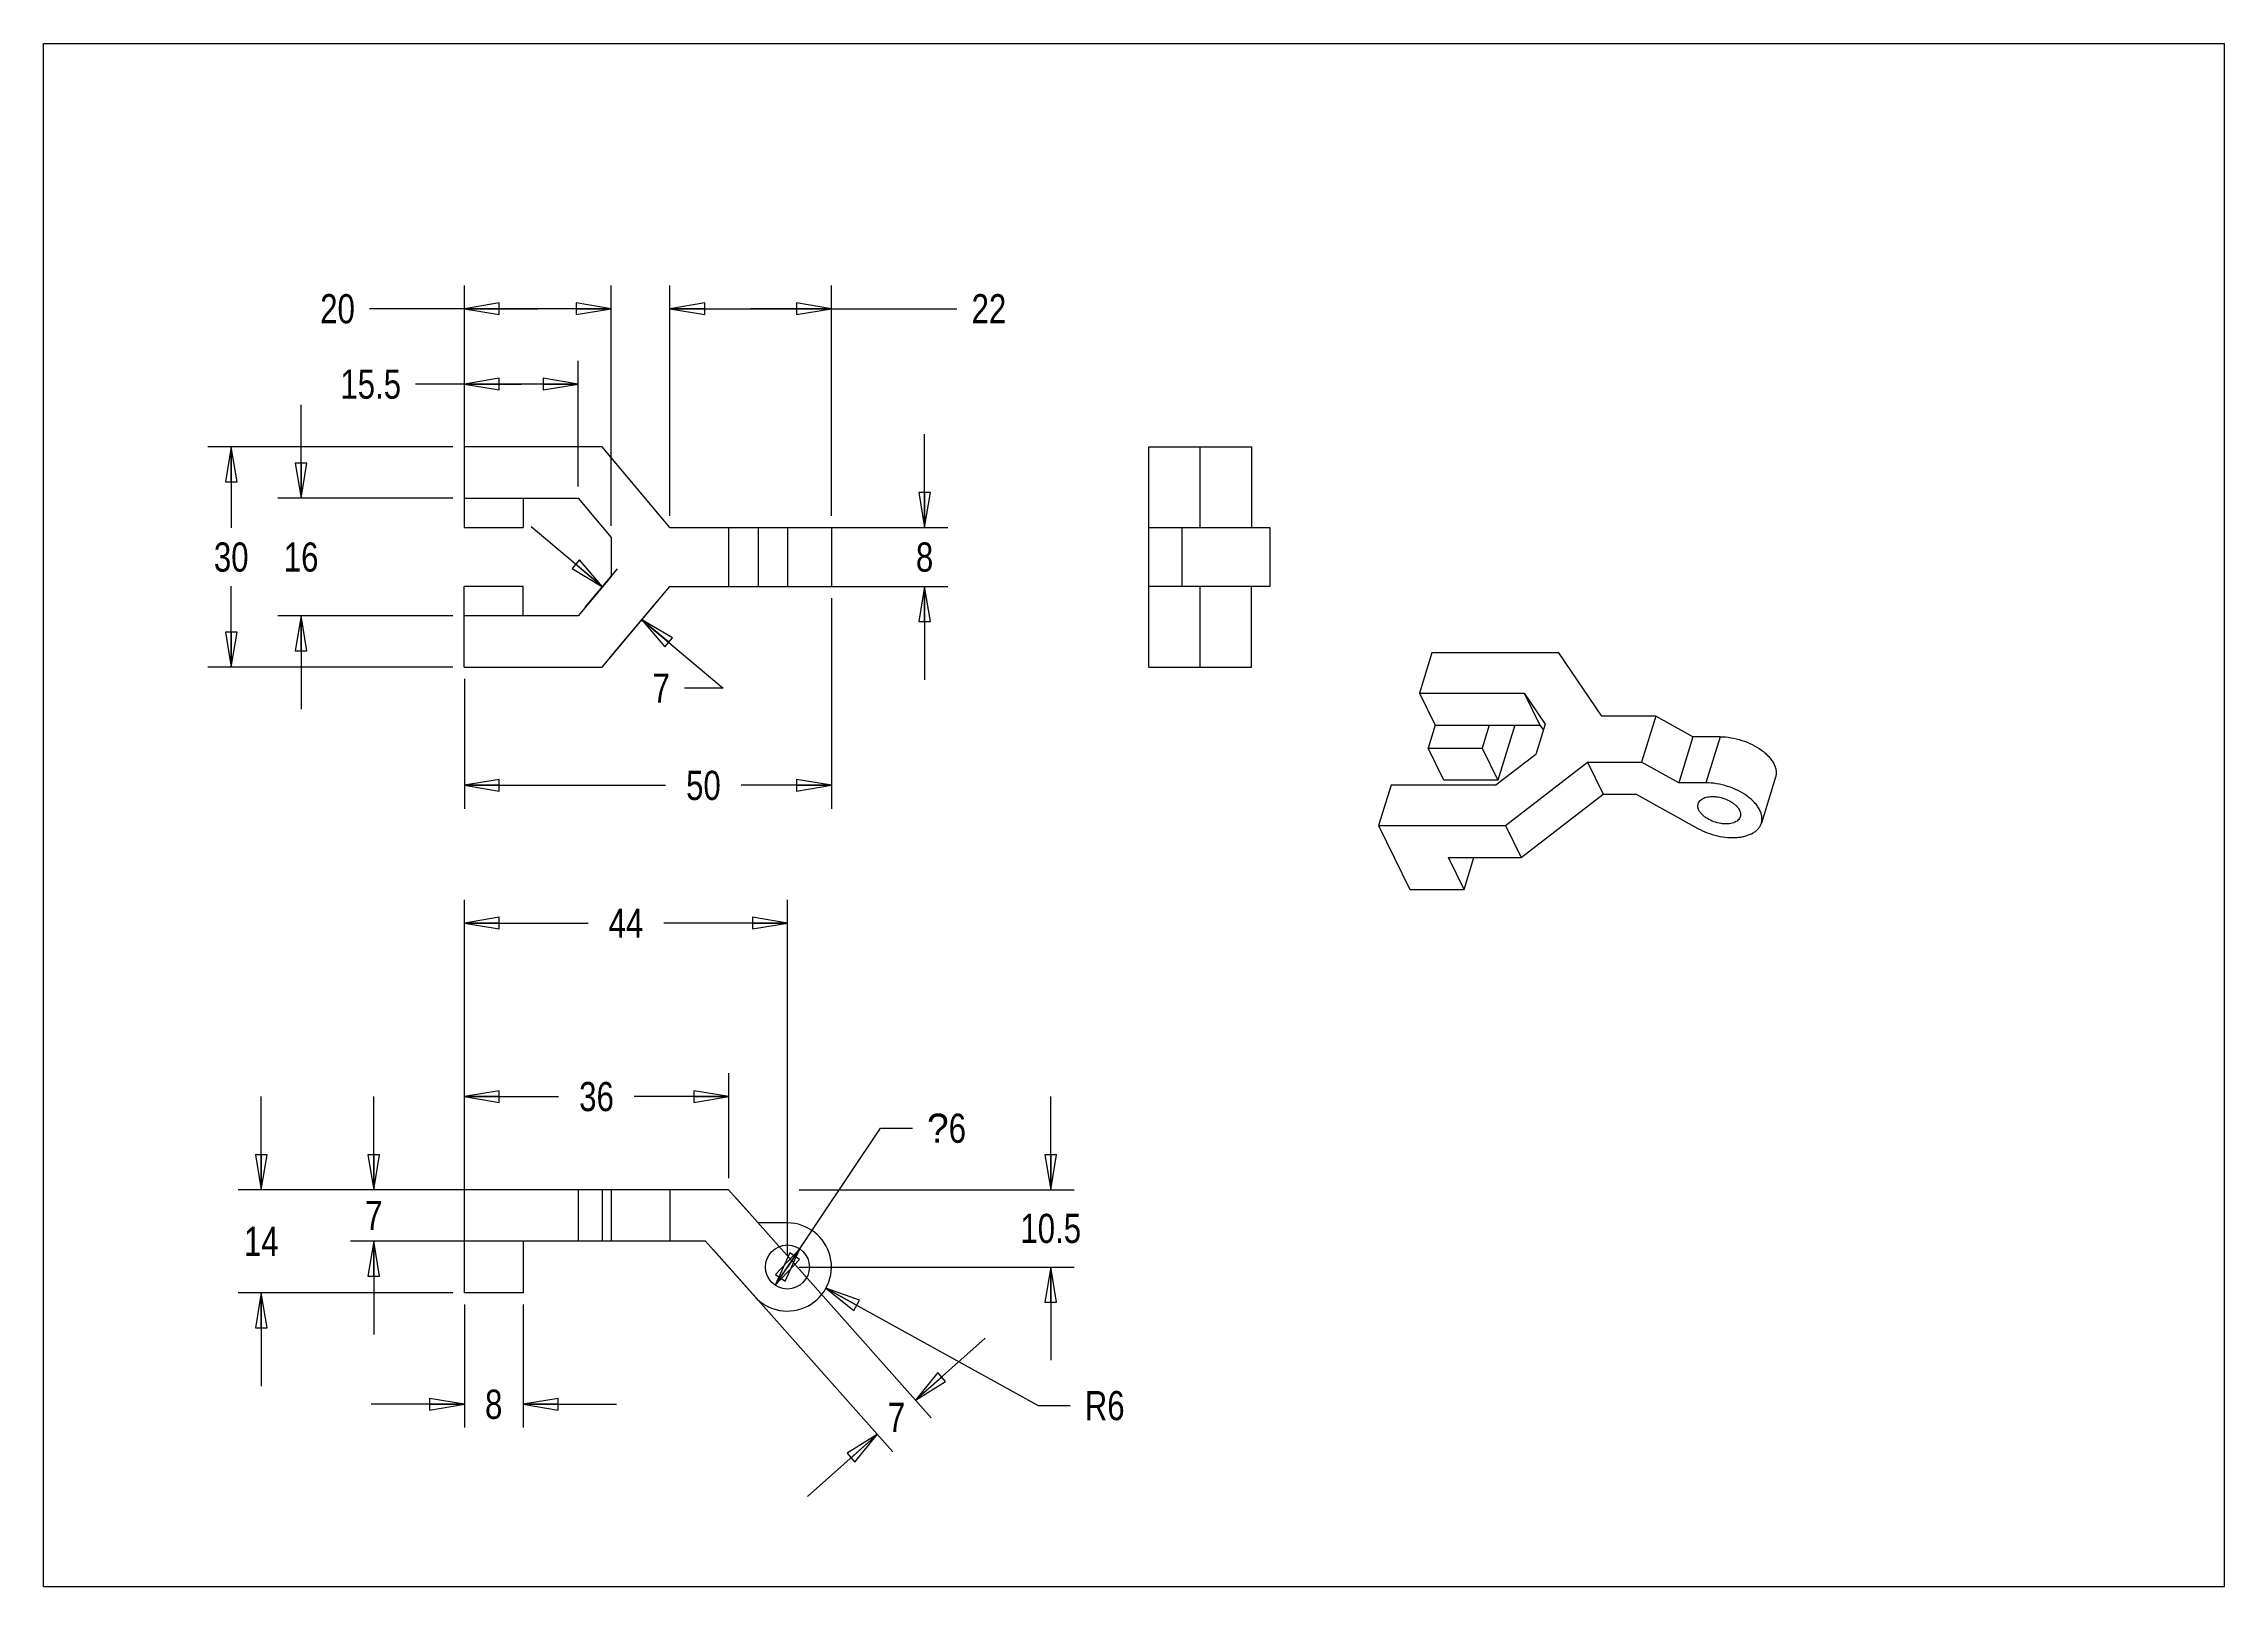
# Model space of a CAD drawing. Header units: millimetres. Extents: x 0 to 297, y 0 to 210.
import ezdxf

# ---------------------------------------------------------------- set-up
doc = ezdxf.new("R2010")
doc.units = ezdxf.units.MM
doc.header["$LTSCALE"] = 0.64311
doc.header["$MEASUREMENT"] = 0
doc.layers.get('0').update_dxf_attribs({"linetype": 'CONTINUOUS'})
doc.styles.get("Standard").update_dxf_attribs({"font": 'txt', "width": 0.8})
doc.styles.add('TEXTSTYLE_2', font='symbol_asme.ttf')
doc.dimstyles.new('DIMSTYLE_1', dxfattribs={"dimtxt": 0.15625, "dimasz": 0.1875, "dimexe": 0.125, "dimexo": 0.625, "dimgap": 0.078125, "dimtad": 1, "dimzin": 4, "dimtxsty": 'STANDARD', "dimblk": 'CLOSED', "dimblk1": 'CLOSED', "dimblk2": 'CLOSED', "dimcen": 2.5, "dimazin": 1, "dimtfac": 1, "dimtmove": 0, "dimatfit": 3, "dimldrblk": 'CLOSED', "dimtzin": 4})
doc.dimstyles.new('DIMSTYLE_2', dxfattribs={"dimtxt": 0.15625, "dimasz": 0.1875, "dimexe": 0.125, "dimexo": 0.625, "dimtad": 1, "dimzin": 4, "dimtxsty": 'STANDARD', "dimblk": 'CLOSED', "dimblk1": 'CLOSED', "dimblk2": 'CLOSED', "dimcen": 2.5, "dimazin": 1, "dimtfac": 1, "dimtmove": 0, "dimatfit": 2, "dimldrblk": 'CLOSED', "dimtzin": 4})
doc.dimstyles.new('DIMSTYLE_3', dxfattribs={"dimtxt": 0.15625, "dimasz": 0.1875, "dimexe": 0.125, "dimexo": 0.625, "dimtad": 1, "dimzin": 4, "dimtxsty": 'STANDARD', "dimblk": 'CLOSED', "dimblk1": 'CLOSED', "dimblk2": 'CLOSED', "dimcen": 2.5, "dimazin": 1, "dimtfac": 1, "dimtmove": 0, "dimatfit": 3, "dimldrblk": 'CLOSED', "dimtzin": 4})

# ---------------------------------------------------------------- blocks, each defined once
blk = doc.blocks.new('_CLOSED')
at = {"color": 0, "linetype": 'ByBlock'}
for p, q in [((0, 0), (-1, 0.167)), ((-1, 0.167), (-1, -0.167)), ((-1, -0.167), (0, 0)), ((-1, 0), (0, 0))]:
    blk.add_line(p, q, dxfattribs=at)
blk = doc.blocks.new('*D1')
at = {"color": 2, "linetype": 'Continuous', "transparency": 16777216}
for p, q in [((119.98, 144.12), (119.98, 156.82)), ((98.4, 144.12), (123.16, 144.12)), ((98.4, 136.12), (123.16, 136.12)), ((119.98, 136.12), (119.98, 123.42))]:
    blk.add_line(p, q, dxfattribs=at)
at = {"color": 2, "linetype": 'Continuous', "transparency": 16777216, "xscale": 4.762499999999999, "yscale": 4.762499999999999, "zscale": 4.762499999999999}
for p, rotation in [((119.98, 144.12), -90.00000000000001), ((119.98, 136.12), 90)]:
    blk.add_blockref('_CLOSED', p, dxfattribs=dict(at, rotation=rotation))
at = {"color": 2, "linetype": 'Continuous', "transparency": 16777216, "insert": (119.98, 142.1), "char_height": 3.97, "width": 3.175, "attachment_point": 2, "line_spacing_factor": 0.9}
blk.add_mtext('8', dxfattribs=at)
blk = doc.blocks.new('*D2')
at = {"color": 2, "linetype": 'Continuous', "transparency": 16777216}
for p, q in [((101.3, 43.47), (113.96, 62.36)), ((113.96, 62.36), (118.32, 62.36)), ((102.97, 45.96), (101.3, 43.47)), ((99.63, 40.98), (101.3, 43.47))]:
    blk.add_line(p, q, dxfattribs=at)
at = {"color": 2, "linetype": 'Continuous', "transparency": 16777216, "xscale": 4.762499999999999, "yscale": 4.762499999999999, "zscale": 4.762499999999999}
for p, rotation in [((99.63, 40.98), -123.83435047570002), ((102.97, 45.96), 56.1656495243)]:
    blk.add_blockref('_CLOSED', p, dxfattribs=dict(at, rotation=rotation))
at = {"color": 2, "linetype": 'Continuous', "transparency": 16777216, "insert": (120.31, 64.35), "char_height": 3.9688, "width": 7.8561, "attachment_point": 1, "line_spacing_factor": 0.9, "style": 'TEXTSTYLE_2'}
blk.add_mtext('?\\ftxt;{\\W0.8;6}', dxfattribs=at)
blk = doc.blocks.new('*D3')
at = {"color": 2, "linetype": 'Continuous', "transparency": 16777216}
for p, q in [((137.16, 53.97), (137.16, 66.67)), ((102.88, 53.97), (140.34, 53.97)), ((102.88, 43.47), (140.34, 43.47)), ((137.16, 43.47), (137.16, 30.77))]:
    blk.add_line(p, q, dxfattribs=at)
at = {"color": 2, "linetype": 'Continuous', "transparency": 16777216, "xscale": 4.762499999999999, "yscale": 4.762499999999999, "zscale": 4.762499999999999}
for p, rotation in [((137.16, 53.97), -90.00000000000001), ((137.16, 43.47), 90)]:
    blk.add_blockref('_CLOSED', p, dxfattribs=dict(at, rotation=rotation))
at = {"color": 2, "linetype": 'Continuous', "transparency": 16777216, "insert": (137.16, 50.71), "char_height": 3.969, "width": 12.7, "attachment_point": 2, "line_spacing_factor": 0.9}
blk.add_mtext('10.5', dxfattribs=at)
blk = doc.blocks.new('*D4')
at = {"color": 2, "linetype": 'Continuous', "transparency": 16777216}
for p, q in [((57.3, 45.06), (57.3, 93.46)), ((101.3, 45.06), (101.3, 93.46)), ((57.3, 90.28), (74.14, 90.28)), ((101.3, 90.28), (84.45, 90.28))]:
    blk.add_line(p, q, dxfattribs=at)
at = {"color": 2, "linetype": 'Continuous', "transparency": 16777216, "xscale": 4.762499999999999, "yscale": 4.762499999999999, "zscale": 4.762499999999999, "rotation": 180}
blk.add_blockref('_CLOSED', (57.3, 90.28), dxfattribs=at)
at = {"color": 2, "linetype": 'Continuous', "transparency": 16777216, "xscale": 4.762499999999999, "yscale": 4.762499999999999, "zscale": 4.762499999999999}
blk.add_blockref('_CLOSED', (101.3, 90.28), dxfattribs=at)
at = {"color": 2, "linetype": 'Continuous', "transparency": 16777216, "insert": (79.3, 92.27), "char_height": 3.969, "width": 6.35, "attachment_point": 2, "line_spacing_factor": 0.9}
blk.add_mtext('44', dxfattribs=at)
blk = doc.blocks.new('*D5')
at = {"color": 2, "linetype": 'Continuous', "transparency": 16777216}
for p, q in [((44.96, 53.97), (44.96, 66.67)), ((63.71, 53.97), (41.79, 53.97)), ((63.71, 46.97), (41.79, 46.97)), ((44.96, 46.97), (44.96, 34.27))]:
    blk.add_line(p, q, dxfattribs=at)
at = {"color": 2, "linetype": 'Continuous', "transparency": 16777216, "xscale": 4.762499999999999, "yscale": 4.762499999999999, "zscale": 4.762499999999999}
for p, rotation in [((44.96, 53.97), -90.00000000000001), ((44.96, 46.97), 90)]:
    blk.add_blockref('_CLOSED', p, dxfattribs=dict(at, rotation=rotation))
at = {"color": 2, "linetype": 'Continuous', "transparency": 16777216, "insert": (44.96, 52.46), "char_height": 3.97, "width": 3.175, "attachment_point": 2, "line_spacing_factor": 0.9}
blk.add_mtext('7', dxfattribs=at)
blk = doc.blocks.new('*D6')
at = {"color": 2, "linetype": 'Continuous', "transparency": 16777216}
for p, q in [((57.3, 144.35), (57.3, 177.09)), ((77.3, 144.35), (77.3, 177.09)), ((67.3, 173.92), (44.38, 173.92)), ((57.3, 173.92), (67.3, 173.92)), ((77.3, 173.92), (67.3, 173.92))]:
    blk.add_line(p, q, dxfattribs=at)
at = {"color": 2, "linetype": 'Continuous', "transparency": 16777216, "xscale": 4.762499999999999, "yscale": 4.762499999999999, "zscale": 4.762499999999999, "rotation": 180}
blk.add_blockref('_CLOSED', (57.3, 173.92), dxfattribs=at)
at = {"color": 2, "linetype": 'Continuous', "transparency": 16777216, "xscale": 4.762499999999999, "yscale": 4.762499999999999, "zscale": 4.762499999999999}
blk.add_blockref('_CLOSED', (77.3, 173.92), dxfattribs=at)
at = {"color": 2, "linetype": 'Continuous', "transparency": 16777216, "insert": (42.39, 175.9), "char_height": 3.969, "width": 6.35, "attachment_point": 3, "line_spacing_factor": 0.9}
blk.add_mtext('20', dxfattribs=at)
blk = doc.blocks.new('*D7')
at = {"color": 2, "linetype": 'Continuous', "transparency": 16777216}
for p, q in [((76.12, 136.08), (66.39, 144.24)), ((73.82, 133.33), (78.16, 138.51)), ((77.08, 126.33), (83.52, 134.01)), ((81.48, 131.57), (92.56, 122.27)), ((92.56, 122.27), (87.28, 122.27))]:
    blk.add_line(p, q, dxfattribs=at)
at = {"color": 2, "linetype": 'Continuous', "transparency": 16777216, "xscale": 4.762499999999999, "yscale": 4.762499999999999, "zscale": 4.762499999999999}
for p, rotation in [((76.12, 136.08), -40.022737322099985), ((81.48, 131.57), 139.9772626779)]:
    blk.add_blockref('_CLOSED', p, dxfattribs=dict(at, rotation=rotation))
at = {"color": 2, "linetype": 'Continuous', "transparency": 16777216, "insert": (85.29, 124.25), "char_height": 3.97, "width": 3.175, "attachment_point": 3, "line_spacing_factor": 0.9}
blk.add_mtext('7', dxfattribs=at)
blk = doc.blocks.new('*D8')
at = {"color": 2, "linetype": 'Continuous', "transparency": 16777216}
for p, q in [((55.71, 155.12), (22.37, 155.12)), ((25.55, 155.12), (25.55, 144.09)), ((25.55, 125.12), (25.55, 136.15)), ((55.71, 125.12), (22.37, 125.12))]:
    blk.add_line(p, q, dxfattribs=at)
at = {"color": 2, "linetype": 'Continuous', "transparency": 16777216, "xscale": 4.762499999999999, "yscale": 4.762499999999999, "zscale": 4.762499999999999}
for p, rotation in [((25.55, 155.12), 90), ((25.55, 125.12), -90.00000000000001)]:
    blk.add_blockref('_CLOSED', p, dxfattribs=dict(at, rotation=rotation))
at = {"color": 2, "linetype": 'Continuous', "transparency": 16777216, "insert": (25.55, 142.1), "char_height": 3.969, "width": 6.35, "attachment_point": 2, "line_spacing_factor": 0.9}
blk.add_mtext('30', dxfattribs=at)
blk = doc.blocks.new('*D9')
at = {"color": 2, "linetype": 'Continuous', "transparency": 16777216}
for p, q in [((35.07, 148.12), (35.07, 160.82)), ((55.71, 148.12), (31.9, 148.12)), ((55.71, 132.12), (31.9, 132.12)), ((35.07, 132.12), (35.07, 119.42))]:
    blk.add_line(p, q, dxfattribs=at)
at = {"color": 2, "linetype": 'Continuous', "transparency": 16777216, "xscale": 4.762499999999999, "yscale": 4.762499999999999, "zscale": 4.762499999999999}
for p, rotation in [((35.07, 148.12), -90.00000000000001), ((35.07, 132.12), 90)]:
    blk.add_blockref('_CLOSED', p, dxfattribs=dict(at, rotation=rotation))
at = {"color": 2, "linetype": 'Continuous', "transparency": 16777216, "insert": (35.07, 142.1), "char_height": 3.969, "width": 6.35, "attachment_point": 2, "line_spacing_factor": 0.9}
blk.add_mtext('16', dxfattribs=at)
blk = doc.blocks.new('*D10')
at = {"color": 2, "linetype": 'Continuous', "transparency": 16777216}
for p, q in [((57.3, 149.71), (57.3, 166.83)), ((72.8, 149.71), (72.8, 166.83)), ((65.05, 163.66), (50.66, 163.66)), ((57.3, 163.66), (65.05, 163.66)), ((72.8, 163.66), (65.05, 163.66))]:
    blk.add_line(p, q, dxfattribs=at)
at = {"color": 2, "linetype": 'Continuous', "transparency": 16777216, "xscale": 4.762499999999999, "yscale": 4.762499999999999, "zscale": 4.762499999999999, "rotation": 180}
blk.add_blockref('_CLOSED', (57.3, 163.66), dxfattribs=at)
at = {"color": 2, "linetype": 'Continuous', "transparency": 16777216, "xscale": 4.762499999999999, "yscale": 4.762499999999999, "zscale": 4.762499999999999}
blk.add_blockref('_CLOSED', (72.8, 163.66), dxfattribs=at)
at = {"color": 2, "linetype": 'Continuous', "transparency": 16777216, "insert": (48.68, 165.64), "char_height": 3.969, "width": 12.7, "attachment_point": 3, "line_spacing_factor": 0.9}
blk.add_mtext('15.5', dxfattribs=at)
blk = doc.blocks.new('*D11')
at = {"color": 2, "linetype": 'Continuous', "transparency": 16777216}
for p, q in [((85.3, 145.71), (85.3, 177.09)), ((107.3, 145.71), (107.3, 177.09)), ((85.3, 173.92), (96.3, 173.92)), ((107.3, 173.92), (96.3, 173.92)), ((96.3, 173.92), (124.39, 173.92))]:
    blk.add_line(p, q, dxfattribs=at)
at = {"color": 2, "linetype": 'Continuous', "transparency": 16777216, "xscale": 4.762499999999999, "yscale": 4.762499999999999, "zscale": 4.762499999999999, "rotation": 180}
blk.add_blockref('_CLOSED', (85.3, 173.92), dxfattribs=at)
at = {"color": 2, "linetype": 'Continuous', "transparency": 16777216, "xscale": 4.762499999999999, "yscale": 4.762499999999999, "zscale": 4.762499999999999}
blk.add_blockref('_CLOSED', (107.3, 173.92), dxfattribs=at)
at = {"color": 2, "linetype": 'Continuous', "transparency": 16777216, "insert": (126.38, 175.9), "char_height": 3.969, "width": 6.35, "attachment_point": 1, "line_spacing_factor": 0.9}
blk.add_mtext('22', dxfattribs=at)
blk = doc.blocks.new('*D12')
at = {"color": 2, "linetype": 'Continuous', "transparency": 16777216}
for p, q in [((57.3, 55.56), (57.3, 69.85)), ((93.3, 55.56), (93.3, 69.85)), ((57.3, 66.67), (70.14, 66.67)), ((93.3, 66.67), (80.45, 66.67))]:
    blk.add_line(p, q, dxfattribs=at)
at = {"color": 2, "linetype": 'Continuous', "transparency": 16777216, "xscale": 4.762499999999999, "yscale": 4.762499999999999, "zscale": 4.762499999999999, "rotation": 180}
blk.add_blockref('_CLOSED', (57.3, 66.67), dxfattribs=at)
at = {"color": 2, "linetype": 'Continuous', "transparency": 16777216, "xscale": 4.762499999999999, "yscale": 4.762499999999999, "zscale": 4.762499999999999}
blk.add_blockref('_CLOSED', (93.3, 66.67), dxfattribs=at)
at = {"color": 2, "linetype": 'Continuous', "transparency": 16777216, "insert": (75.3, 68.66), "char_height": 3.969, "width": 6.35, "attachment_point": 2, "line_spacing_factor": 0.9}
blk.add_mtext('36', dxfattribs=at)
blk = doc.blocks.new('*D13')
at = {"color": 2, "linetype": 'Continuous', "transparency": 16777216}
for p, q in [((94.35, 52.79), (120.87, 22.96)), ((91.21, 45.79), (115.64, 18.31)), ((118.76, 25.33), (128.25, 33.77)), ((113.53, 20.68), (104.04, 12.24))]:
    blk.add_line(p, q, dxfattribs=at)
at = {"color": 2, "linetype": 'Continuous', "transparency": 16777216, "xscale": 4.762499999999999, "yscale": 4.762499999999999, "zscale": 4.762499999999999}
for p, rotation in [((118.76, 25.33), -138.3514245908), ((113.53, 20.68), 41.648575409199985)]:
    blk.add_blockref('_CLOSED', p, dxfattribs=dict(at, rotation=rotation))
at = {"color": 2, "linetype": 'Continuous', "transparency": 16777216, "insert": (116.15, 24.99), "char_height": 3.97, "width": 3.175, "attachment_point": 2, "line_spacing_factor": 0.9}
blk.add_mtext('7', dxfattribs=at)
blk = doc.blocks.new('*D14')
at = {"color": 2, "linetype": 'Continuous', "transparency": 16777216}
for p, q in [((57.3, 38.38), (57.3, 21.61)), ((65.3, 38.38), (65.3, 21.61)), ((57.3, 24.78), (44.6, 24.78)), ((65.3, 24.78), (78, 24.78))]:
    blk.add_line(p, q, dxfattribs=at)
at = {"color": 2, "linetype": 'Continuous', "transparency": 16777216, "xscale": 4.762499999999999, "yscale": 4.762499999999999, "zscale": 4.762499999999999}
blk.add_blockref('_CLOSED', (57.3, 24.78), dxfattribs=at)
at = {"color": 2, "linetype": 'Continuous', "transparency": 16777216, "xscale": 4.762499999999999, "yscale": 4.762499999999999, "zscale": 4.762499999999999, "rotation": 180}
blk.add_blockref('_CLOSED', (65.3, 24.78), dxfattribs=at)
at = {"color": 2, "linetype": 'Continuous', "transparency": 16777216, "insert": (61.3, 26.77), "char_height": 3.97, "width": 3.175, "attachment_point": 2, "line_spacing_factor": 0.9}
blk.add_mtext('8', dxfattribs=at)
blk = doc.blocks.new('*D15')
at = {"color": 2, "linetype": 'Continuous', "transparency": 16777216}
for p, q in [((29.65, 53.97), (29.65, 66.67)), ((55.71, 53.97), (26.48, 53.97)), ((55.71, 39.97), (26.48, 39.97)), ((29.65, 39.97), (29.65, 27.27))]:
    blk.add_line(p, q, dxfattribs=at)
at = {"color": 2, "linetype": 'Continuous', "transparency": 16777216, "xscale": 4.762499999999999, "yscale": 4.762499999999999, "zscale": 4.762499999999999}
for p, rotation in [((29.65, 53.97), -90.00000000000001), ((29.65, 39.97), 90)]:
    blk.add_blockref('_CLOSED', p, dxfattribs=dict(at, rotation=rotation))
at = {"color": 2, "linetype": 'Continuous', "transparency": 16777216, "insert": (29.65, 48.96), "char_height": 3.969, "width": 6.35, "attachment_point": 2, "line_spacing_factor": 0.9}
blk.add_mtext('14', dxfattribs=at)
blk = doc.blocks.new('*D16')
at = {"color": 2, "linetype": 'Continuous', "transparency": 16777216}
for p, q in [((107.3, 134.53), (107.3, 105.86)), ((57.3, 123.53), (57.3, 105.86)), ((57.3, 109.04), (84.7, 109.04)), ((107.3, 109.04), (95.02, 109.04))]:
    blk.add_line(p, q, dxfattribs=at)
at = {"color": 2, "linetype": 'Continuous', "transparency": 16777216, "xscale": 4.762499999999999, "yscale": 4.762499999999999, "zscale": 4.762499999999999, "rotation": 180}
blk.add_blockref('_CLOSED', (57.3, 109.04), dxfattribs=at)
at = {"color": 2, "linetype": 'Continuous', "transparency": 16777216, "xscale": 4.762499999999999, "yscale": 4.762499999999999, "zscale": 4.762499999999999}
blk.add_blockref('_CLOSED', (107.3, 109.04), dxfattribs=at)
at = {"color": 2, "linetype": 'Continuous', "transparency": 16777216, "insert": (89.86, 111.02), "char_height": 3.969, "width": 6.35, "attachment_point": 2, "line_spacing_factor": 0.9}
blk.add_mtext('50', dxfattribs=at)
blk = doc.blocks.new('*D17')
at = {"color": 2, "linetype": 'Continuous', "transparency": 16777216}
for p, q in [((106.55, 40.57), (135.44, 24.61)), ((135.44, 24.61), (139.8, 24.61))]:
    blk.add_line(p, q, dxfattribs=at)
at = {"color": 2, "linetype": 'Continuous', "transparency": 16777216, "xscale": 4.762499999999999, "yscale": 4.762499999999999, "zscale": 4.762499999999999, "rotation": 151.0807515152}
blk.add_blockref('_CLOSED', (106.55, 40.57), dxfattribs=at)
at = {"color": 2, "linetype": 'Continuous', "transparency": 16777216, "insert": (141.79, 26.59), "char_height": 3.969, "width": 6.35, "attachment_point": 1, "line_spacing_factor": 0.9}
blk.add_mtext('R6', dxfattribs=at)

msp = doc.modelspace()

# ---------------------------------------------------------------- linework, layer by layer
at = {"color": 7, "linetype": 'Continuous'}
for p, q in [((0, 0), (0, 210)), ((0, 210), (297, 210)), ((297, 0), (297, 210)), ((57.295, 155.118), (57.295, 144.118)), ((76.058, 155.118), (57.295, 155.118)), ((85.295, 144.118), (76.058, 155.118)), ((150.516, 125.118), (150.516, 155.118)), ((150.516, 155.118), (164.516, 155.118)), ((157.516, 144.118), (157.516, 155.118)), ((164.516, 155.118), (164.516, 144.118)), ((57.295, 148.118), (72.795, 148.118)), ((65.295, 148.118), (65.295, 144.118)), ((72.795, 148.118), (77.295, 142.759)), ((57.295, 144.118), (65.295, 144.118)), ((77.295, 142.759), (77.295, 137.476)), ((85.295, 144.118), (107.295, 144.118)), ((93.295, 144.118), (93.295, 136.118)), ((97.298, 144.118), (97.298, 136.118)), ((101.295, 144.118), (101.295, 136.118)), ((107.295, 144.118), (107.295, 136.118)), ((150.516, 144.118), (167.016, 144.118)), ((155.016, 144.118), (155.016, 136.118)), ((167.016, 144.118), (167.016, 136.118)), ((77.295, 137.476), (72.795, 132.118)), ((57.295, 125.118), (57.295, 136.118)), ((65.295, 136.118), (57.295, 136.118)), ((65.295, 132.118), (65.295, 136.118)), ((76.058, 125.118), (85.295, 136.118)), ((85.295, 136.118), (107.295, 136.118)), ((167.016, 136.118), (150.516, 136.118)), ((157.516, 125.118), (157.516, 136.118)), ((164.516, 125.118), (164.516, 136.118)), ((72.795, 132.118), (57.295, 132.118)), ((57.295, 125.118), (76.058, 125.118)), ((150.516, 125.118), (164.516, 125.118)), ((189.075, 127.063), (187.381, 121.58)), ((206.357, 127.063), (189.075, 127.063)), ((212.202, 118.447), (206.357, 127.063)), ((187.381, 121.58), (189.516, 117.229)), ((187.381, 121.58), (201.657, 121.58)), ((201.657, 121.58), (204.505, 117.383)), ((201.657, 121.58), (203.793, 117.229)), ((189.516, 117.229), (188.548, 114.096)), ((189.516, 117.229), (203.793, 117.229)), ((196.885, 117.229), (195.916, 114.096)), ((200.364, 117.229), (198.052, 109.744)), ((204.505, 117.383), (203.226, 113.244)), ((203.793, 117.229), (204.249, 116.556)), ((219.571, 118.447), (212.202, 118.447)), ((219.571, 118.447), (217.634, 112.18)), ((224.63, 115.65), (219.571, 118.447)), ((190.683, 109.744), (188.548, 114.096)), ((188.548, 114.096), (195.916, 114.096)), ((195.916, 114.096), (198.052, 109.744)), ((203.226, 113.244), (197.784, 109.047)), ((224.63, 115.65), (222.693, 109.383)), ((228.312, 115.65), (224.63, 115.65)), ((228.312, 115.65), (226.375, 109.383)), ((199.095, 103.564), (210.266, 112.18)), ((210.266, 112.18), (217.634, 112.18)), ((210.266, 112.18), (212.401, 107.829)), ((222.693, 109.383), (217.634, 112.18)), ((235.875, 110.148), (233.938, 103.882)), ((183.508, 109.047), (181.813, 103.564)), ((197.784, 109.047), (183.508, 109.047)), ((198.052, 109.744), (190.683, 109.744)), ((201.23, 99.212), (212.401, 107.829)), ((212.401, 107.829), (216.875, 107.829)), ((216.875, 107.829), (225.292, 103.175)), ((226.375, 109.383), (222.693, 109.383)), ((181.813, 103.564), (186.084, 94.861)), ((181.813, 103.564), (199.095, 103.564)), ((199.095, 103.564), (201.23, 99.212)), ((193.452, 94.861), (191.317, 99.212)), ((191.317, 99.212), (201.23, 99.212)), ((193.452, 94.861), (194.797, 99.212)), ((186.084, 94.861), (193.452, 94.861)), ((57.295, 53.972), (57.295, 39.972)), ((93.295, 53.972), (57.295, 53.972)), ((72.795, 53.972), (72.795, 46.972)), ((76.058, 53.972), (76.058, 46.972)), ((77.295, 53.972), (77.295, 46.972)), ((85.295, 53.972), (85.295, 46.972)), ((97.298, 49.472), (93.295, 53.972)), ((101.295, 49.472), (97.298, 49.472)), ((90.153, 46.972), (57.295, 46.972)), ((65.295, 46.972), (65.295, 39.972)), ((90.153, 46.972), (96.812, 39.485)), ((65.295, 39.972), (57.295, 39.972)), ((0, 0), (297, 0))]:
    msp.add_line(p, q, dxfattribs=at)
msp.add_circle((101.295, 43.472), 3, dxfattribs=at)
msp.add_arc((101.295, 43.472), 6, -138.35142, 90, dxfattribs=at)
at = {"color": 7, "linetype": 'Continuous', "extrusion": (0, 0, 25.4)}
for points, knots in [([(228.312, 115.65), (228.804, 115.65), (229.811, 115.56), (231.289, 115.199), (232.695, 114.631), (233.754, 114), (234.483, 113.419), (234.948, 112.968), (235.333, 112.498), (235.634, 112.019), (235.843, 111.535), (235.958, 111.056), (235.975, 110.589), (235.918, 110.29), (235.875, 110.148)], [0, 0, 0, 0, 0.1416577, 0.2892431, 0.4362846, 0.5763604, 0.6420982, 0.7042099, 0.7623557, 0.8164151, 0.8665439, 0.913227, 0.9573151, 1, 1, 1, 1]), ([(225.339, 106.539), (225.367, 106.63), (225.453, 106.809), (225.658, 107.04), (225.931, 107.229), (226.264, 107.374), (226.647, 107.472), (227.072, 107.521), (227.528, 107.52), (228.165, 107.451), (228.954, 107.245), (229.686, 106.902), (230.198, 106.554), (230.52, 106.273), (230.782, 105.976), (230.916, 105.761), (230.969, 105.653)], [0, 0, 0, 0, 0.0431315, 0.0885358, 0.1379542, 0.1923687, 0.2520474, 0.3166918, 0.385583, 0.4577035, 0.6064787, 0.7525211, 0.8213823, 0.8859896, 0.9456271, 1, 1, 1, 1]), ([(233.938, 103.882), (233.982, 104.023), (234.038, 104.323), (234.022, 104.79), (233.907, 105.269), (233.697, 105.752), (233.397, 106.232), (233.011, 106.701), (232.547, 107.153), (231.817, 107.733), (230.758, 108.364), (229.353, 108.933), (227.874, 109.293), (226.868, 109.383), (226.375, 109.383)], [0, 0, 0, 0, 0.0426849, 0.086773, 0.1334561, 0.1835849, 0.2376443, 0.2957901, 0.3579018, 0.4236396, 0.5637154, 0.7107569, 0.8583423, 1, 1, 1, 1]), ([(225.442, 105.653), (225.372, 105.796), (225.297, 106.023), (225.291, 106.328), (225.318, 106.471), (225.339, 106.539)], [0, 0, 0, 0, 0.5246411, 0.765855, 1, 1, 1, 1]), ([(231.072, 104.768), (231.044, 104.677), (230.958, 104.497), (230.753, 104.267), (230.48, 104.078), (230.148, 103.933), (229.764, 103.835), (229.339, 103.786), (228.884, 103.787), (228.246, 103.856), (227.457, 104.061), (226.725, 104.405), (226.214, 104.753), (225.891, 105.033), (225.63, 105.331), (225.495, 105.546), (225.442, 105.653)], [0, 0, 0, 0, 0.0431315, 0.0885358, 0.1379542, 0.1923687, 0.2520474, 0.3166918, 0.385583, 0.4577035, 0.6064787, 0.7525211, 0.8213823, 0.8859896, 0.9456271, 1, 1, 1, 1]), ([(230.969, 105.653), (231.039, 105.51), (231.114, 105.284), (231.12, 104.979), (231.093, 104.836), (231.072, 104.768)], [0, 0, 0, 0, 0.5246411, 0.765855, 1, 1, 1, 1]), ([(225.292, 103.175), (225.704, 102.947), (226.57, 102.55), (227.932, 102.139), (229.308, 101.921), (230.43, 101.911), (231.267, 102.015), (232.003, 102.181), (232.668, 102.447), (233.214, 102.823), (233.538, 103.138), (233.786, 103.491), (233.897, 103.75), (233.938, 103.882)], [0, 0, 0, 0, 0.1469722, 0.2965369, 0.4429837, 0.5809369, 0.6453984, 0.7062767, 0.8164066, 0.8660801, 0.9126601, 0.956945, 1, 1, 1, 1])]:
    msp.add_open_spline(points, degree=3, knots=knots, dxfattribs=at)

# ---------------------------------------------------------------- dimensions: what is measured, and where the dimension line sits
at = {"color": 2, "linetype": 'Continuous'}
for base, p1, p2, angle, picture, middle in [((57.295, 173.918), (77.295, 142.759), (57.295, 142.759), 180, '*D6', (39.217, 173.918)), ((85.295, 173.918), (107.295, 144.118), (85.295, 144.118), 180, '*D11', (129.554, 173.918)), ((57.295, 163.658), (72.795, 148.118), (57.295, 148.118), 180, '*D10', (42.821, 163.658)), ((35.07, 132.118), (57.295, 148.118), (57.295, 132.118), 270, '*D9', (35.467, 140.118)), ((25.545, 125.118), (57.295, 155.118), (57.295, 125.118), 270, '*D8', (25.545, 140.118)), ((119.985, 136.118), (96.812, 144.118), (96.812, 136.118), 270, '*D1', (119.985, 140.118)), ((81.48, 131.575), (72.795, 132.118), (76.058, 125.118), 319.97726, '*D7', (83.704, 122.267)), ((57.295, 66.672), (93.295, 53.972), (57.295, 53.972), 180, '*D12', (75.295, 66.672)), ((29.653, 53.972), (57.295, 39.972), (57.295, 53.972), 90, '*D15', (30.149, 46.972)), ((44.962, 46.972), (65.295, 53.972), (65.295, 46.972), 270, '*D5', (44.962, 50.472)), ((137.16, 43.472), (101.295, 53.972), (101.295, 43.472), 270, '*D3', (137.656, 48.722)), ((113.533, 20.683), (93.295, 53.972), (90.153, 46.972), 221.64858, '*D13', (116.149, 23.009)), ((57.295, 24.784), (65.295, 39.972), (57.295, 39.972), 180, '*D14', (61.295, 24.784))]:
    dim = msp.add_linear_dim(base=base, p1=p1, p2=p2, angle=angle, dimstyle='DIMSTYLE_1', dxfattribs=at)
    dim.commit()
    dim.dimension.update_dxf_attribs({"geometry": picture, "text_midpoint": middle, "dimtype": 160})
for base, p1, p2, picture, middle in [((107.295, 109.038), (57.295, 125.118), (107.295, 136.118), '*D16', (89.861, 109.038)), ((101.295, 90.281), (57.295, 43.472), (101.295, 43.472), '*D4', (79.395, 90.281))]:
    dim = msp.add_linear_dim(base=base, p1=p1, p2=p2, dimstyle='DIMSTYLE_1', dxfattribs=at)
    dim.commit()
    dim.dimension.update_dxf_attribs({"geometry": picture, "text_midpoint": middle, "dimtype": 160})
dim = msp.add_diameter_dim_2p(p1=(102.966, 45.964), p2=(99.625, 40.98), text='{\\fSymbol_ASME;\\W1.0;?}<>', dimstyle='DIMSTYLE_2', dxfattribs=at)
dim.commit()
dim.dimension.update_dxf_attribs({"geometry": '*D2', "text_midpoint": (124.235, 62.361), "dimtype": 163})
dim = msp.add_radius_dim(center=(101.295, 43.472), mpoint=(106.547, 40.571), text='R<>', dimstyle='DIMSTYLE_3', dxfattribs=at)
dim.commit()
dim.dimension.update_dxf_attribs({"geometry": '*D17', "text_midpoint": (144.961, 24.61), "dimtype": 164})

doc.saveas('drawing.dxf')
